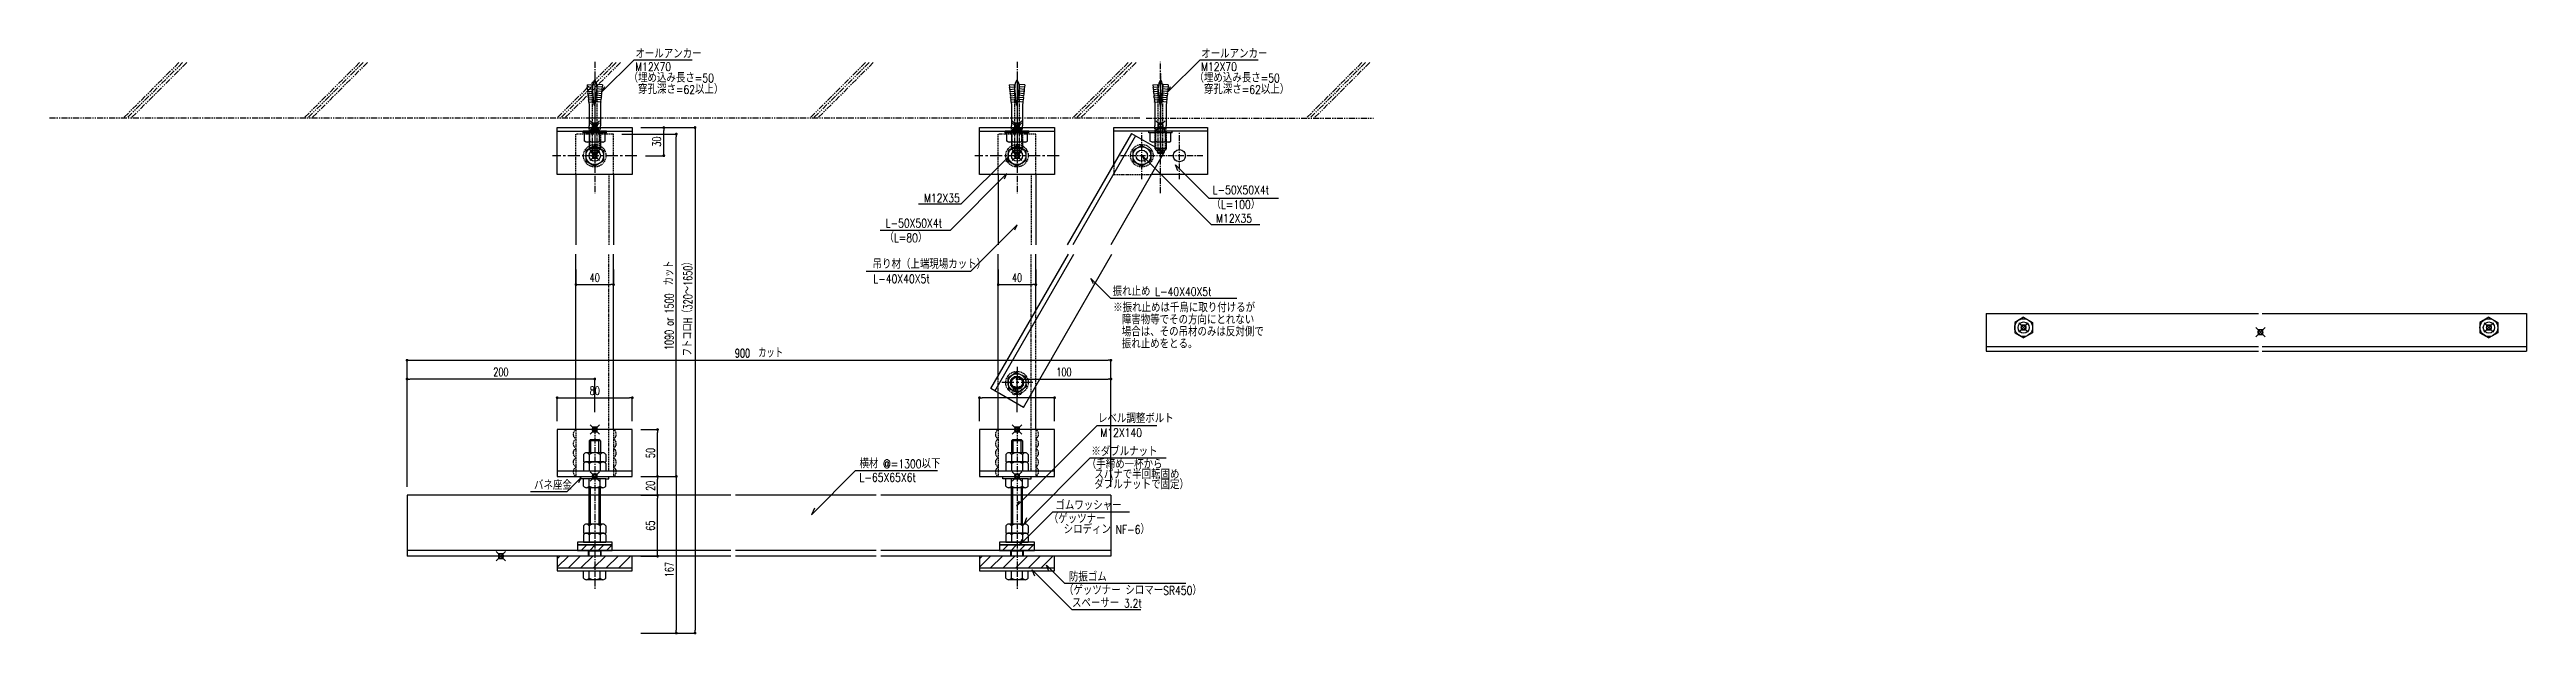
# Model space of a CAD drawing. Extents: x -275225 to 47266, y -41063 to 95295.
# Drawn here: x -216234 to -213595, y -22866 to -22242 of the extents above; entities that cross this region are included whole.
import ezdxf

# ---------------------------------------------------------------- set-up
doc = ezdxf.new("R2010")
doc.units = 0
doc.header["$LTSCALE"] = 0.2
doc.header["$PDMODE"] = 99
doc.header["$PDSIZE"] = 5
for name, pattern in [('CENTER', [50.8, 31.75, -6.35, 6.35, -6.35]), ('HIDDEN', [9.525, 6.35, -3.175]), ('PHANTOM', [63.5, 31.75, -6.35, 6.35, -6.35, 6.35, -6.35])]:
    doc.linetypes.add(name, pattern=pattern)
for name, color, linetype in [('_P18_製品', 4, 'Continuous'), ('_別途', 6, 'PHANTOM'), ('_基準', 1, 'CENTER'), ('_文字', 3, 'Continuous'), ('_製品', 4, 'Continuous'), ('_製品寸法', 9, 'Continuous'), ('OKAMURA', 4, 'Continuous'), ('OKAMURA-HIDDEN', 6, 'HIDDEN')]:
    doc.layers.add(name, color=color, linetype=linetype)
doc.layers.add('_ポイント', color=1, linetype='Continuous', plot=False)
doc.styles.add('OKAMURA', font='SIMPLEX.shx', dxfattribs={"width": 0.7, "bigfont": 'BIGFONT.shx'})

# ---------------------------------------------------------------- blocks, each defined once
blk = doc.blocks.new('BOLT')
at = {"layer": '_P18_製品'}
for p, q in [((0, 10.969464), (-9.5, 5.484637)), ((-9.5, 5.484637), (-9.5, -5.484636)), ((0, 10.969464), (9.5, 5.484636)), ((9.5, 5.484636), (9.5, -5.484637)), ((-9.5, -5.484636), (0, -10.969464)), ((9.5, -5.484637), (0, -10.969464))]:
    blk.add_line(p, q, dxfattribs=at)
for radius in [9.5, 6]:
    blk.add_circle((0, 0), radius, dxfattribs=at)
at = {"layer": '_ポイント'}
blk.add_point((0, 0), dxfattribs=at)
blk = doc.blocks.new('*U308')
blk.add_point((0, 0))
at = {"layer": '_P18_製品'}
for p, q in [((-292.3, 20), (-2, 20)), ((-292.3, 20), (-292.3, -20)), ((2, 20), (283.5, 20)), ((283.5, 20), (283.5, -20)), ((-292.3, -15), (-2, -15)), ((-292.3, -20), (-2, -20)), ((2, -15), (283.5, -15)), ((2, -20), (283.5, -20))]:
    blk.add_line(p, q, dxfattribs=at)
for p in [(-252.3, 5), (243.5, 5)]:
    blk.add_blockref('BOLT', p, dxfattribs=at)
blk = doc.blocks.new('_DOT')
at = {"color": 0, "linetype": 'ByBlock'}
blk.add_line((-0.5, 0), (-1, 0), dxfattribs=at)
at = {"color": 0, "linetype": 'ByBlock', "const_width": 0.5}
blk.add_lwpolyline([(-0.25, 0, 1), (0.25, 0, 1)], format="xyb", close=True, dxfattribs=at)
blk = doc.blocks.new('P1X_BASE_SS_TREO_DA_01')
at = {"layer": '_別途'}
for p, q in [((137.8, 59.4), (78.4, 0)), ((141.7, 59.4), (82.2, 0)), ((146.2, 59.4), (86.7, 0)), ((330.3, 59.4), (270.9, 0)), ((334.1, 59.4), (274.7, 0)), ((338.6, 59.4), (279.2, 0)), ((599.9, 59.4), (540.4, 0)), ((603.7, 59.4), (544.3, 0)), ((608.2, 59.4), (548.7, 0)), ((869.4, 59.4), (810, 0)), ((873.3, 59.4), (813.8, 0)), ((877.7, 59.4), (818.3, 0)), ((1149.4, 59.4), (1090, 0)), ((1153.3, 59.4), (1093.8, 0)), ((1157.7, 59.4), (1098.3, 0)), ((1398.5, 59.4), (1339, 0)), ((1402.3, 59.4), (1342.9, 0)), ((1406.8, 59.4), (1347.3, 0)), ((1161.9, 0), (0, 0)), ((1168.6, 0), (1410.9, 0))]:
    blk.add_line(p, q, dxfattribs=at)
blk = doc.blocks.new('防振ゴムget')
at = {"layer": '_P18_製品', "color": 6, "ltscale": 2}
for p, q in [((2609.9, 1469.5), (2612.8, 1472.5)), ((2609.9, 1460.6), (2621.8, 1472.5)), ((2621.8, 1460), (2634.3, 1472.5)), ((2635.2, 1460), (2647.7, 1472.5)), ((2648.7, 1460), (2661.2, 1472.5)), ((2662.2, 1460), (2674.7, 1472.5)), ((2675.6, 1460), (2688.1, 1472.5)), ((2689.1, 1460), (2689.9, 1460.7))]:
    blk.add_line(p, q, dxfattribs=at)
at = {"layer": '_P18_製品', "color": 4, "ltscale": 2}
for p, q in [((2689.9, 1472.5), (2609.9, 1472.5)), ((2609.9, 1472.5), (2609.9, 1456.8)), ((2609.9, 1460), (2689.9, 1460)), ((2609.9, 1456.8), (2689.9, 1456.8)), ((2689.9, 1456.8), (2689.9, 1472.5))]:
    blk.add_line(p, q, dxfattribs=at)
blk = doc.blocks.new('防振ﾜｯｼｬget')
at = {"layer": '_P18_製品'}
h = blk.add_hatch(dxfattribs=at)
h.set_pattern_fill('ANSI31', color=6, scale=2, style=0)
h.set_pattern_definition([(45, (1912.757, 1225.844), (-4.49013, 4.49013), [])])
h.paths.add_polyline_path([(2711.2, 1484.5), (2692.7, 1484.5), (2692.7, 1478.5), (2711.2, 1478.5)])
h.paths.add_polyline_path([(2692.7, 1484.5), (2674.2, 1484.5), (2674.2, 1478.5), (2692.7, 1478.5)])
at = {"layer": '_P18_製品', "color": 6}
for p, q in [((2698.7, 1478), (2686.7, 1478)), ((2686.7, 1473), (2698.7, 1473))]:
    blk.add_line(p, q, dxfattribs=at)
at = {"layer": '_P18_製品', "ltscale": 2}
for points in [[(2674.2, 1484.5), (2711.2, 1484.5), (2711.2, 1487.5), (2674.2, 1487.5)], [(2674.2, 1478.5), (2711.2, 1478.5), (2711.2, 1484.5), (2674.2, 1484.5)]]:
    blk.add_lwpolyline(points, close=True, dxfattribs=at)
at = {"layer": '_P18_製品', "color": 6}
for points in [[(2686.7, 1478), (2685.7, 1478), (2685.7, 1473), (2686.7, 1473)], [(2699.7, 1478), (2698.7, 1478), (2698.7, 1473), (2699.7, 1473)]]:
    blk.add_lwpolyline(points, close=True, dxfattribs=at)
blk = doc.blocks.new('P1X_SS_TREO_GOM_DA_NGOAI_1')
at = {"layer": '_ポイント'}
for p in [(-225, 2), (225, 2), (378, 2), (-225, -30), (225, -30), (-225, -372), (225, -372)]:
    blk.add_point(p, dxfattribs=at)
at = {"layer": '_ポイント', "ltscale": 2}
for p in [(-225, 0), (225, 0), (-225, -322), (225, -322)]:
    blk.add_point(p, dxfattribs=at)
at = {"layer": '_基準'}
for p, q in [((-225, 70), (-225, -70)), ((225, 70), (225, -70)), ((378, -70), (378, 70)), ((358, -55), (358, -5)), ((398, -55), (398, -5)), ((423, -30), (333, -30)), ((-225, -320.4), (-225, -492.5)), ((225, -320.4), (225, -492.5))]:
    blk.add_line(p, q, dxfattribs=at)
at = {"layer": '_基準', "ltscale": 0.2}
for p, q in [((-225, 57.5), (-225, -29.5)), ((225, 57.5), (225, -29.5)), ((378, 57.5), (378, -29.5))]:
    blk.add_line(p, q, dxfattribs=at)
at = {"layer": '_基準', "ltscale": 2}
for p, q in [((-180, -30), (-270, -30)), ((270, -30), (180, -30)), ((225, -255), (225, -289)), ((242, -272), (208, -272))]:
    blk.add_line(p, q, dxfattribs=at)
at = {"layer": '_基準'}
blk.add_point((-325, -457), dxfattribs=at)
at = {"layer": '_製品'}
for p, q in [((-233.2, 45.4), (-227.8, 45.9)), ((-233.2, 45.4), (-232.9, 42.9)), ((-232.9, 42.9), (-227.5, 43.4)), ((-232.7, 40.6), (-227.3, 41.2)), ((-232.7, 40.6), (-232.5, 38.4)), ((-232.5, 38.4), (-227.1, 38.9)), ((-232.2, 36.1), (-226.9, 36.7)), ((-232.2, 36.1), (-232, 33.9)), ((-232, 33.9), (-226.6, 34.4)), ((-231.8, 31.7), (-226.4, 32.2)), ((-231.8, 31.7), (-231.6, 29.4)), ((-231.6, 29.4), (-226.2, 30)), ((-231.3, 27.2), (-226, 27.7)), ((-231.3, 27.2), (-231, 23.7)), ((-225.6, 24), (-227.8, 45.9)), ((-224.8, 50.5), (-225.2, 50.5)), ((-224.4, 24), (-222.2, 45.9)), ((-218.7, 27.2), (-224, 27.7)), ((-218.4, 29.4), (-223.8, 30)), ((-218.2, 31.7), (-223.6, 32.2)), ((-218, 33.9), (-223.4, 34.4)), ((-217.8, 36.1), (-223.1, 36.7)), ((-217.5, 38.4), (-222.9, 38.9)), ((-217.3, 40.6), (-222.7, 41.2)), ((-217.1, 42.9), (-222.5, 43.4)), ((-216.8, 45.4), (-222.2, 45.9)), ((-218.7, 27.2), (-219, 23.7)), ((-218.2, 31.7), (-218.4, 29.4)), ((-217.8, 36.1), (-218, 33.9)), ((-217.3, 40.6), (-217.5, 38.4)), ((-216.8, 45.4), (-217.1, 42.9)), ((216.8, 45.4), (222.2, 45.9)), ((216.8, 45.4), (217.1, 42.9)), ((217.1, 42.9), (222.5, 43.4)), ((217.3, 40.6), (222.7, 41.2)), ((217.3, 40.6), (217.5, 38.4)), ((217.5, 38.4), (222.9, 38.9)), ((217.8, 36.1), (223.1, 36.7)), ((217.8, 36.1), (218, 33.9)), ((218, 33.9), (223.4, 34.4)), ((218.2, 31.7), (223.6, 32.2)), ((218.2, 31.7), (218.4, 29.4)), ((218.4, 29.4), (223.8, 30)), ((218.7, 27.2), (224, 27.7)), ((218.7, 27.2), (219, 23.7)), ((224.4, 24), (222.2, 45.9)), ((225.2, 50.5), (224.8, 50.5)), ((225.6, 24), (227.8, 45.9)), ((231.3, 27.2), (226, 27.7)), ((231.6, 29.4), (226.2, 30)), ((231.8, 31.7), (226.4, 32.2)), ((232, 33.9), (226.6, 34.4)), ((232.2, 36.1), (226.9, 36.7)), ((232.5, 38.4), (227.1, 38.9)), ((232.7, 40.6), (227.3, 41.2)), ((232.9, 42.9), (227.5, 43.4)), ((233.2, 45.4), (227.8, 45.9)), ((231.3, 27.2), (231, 23.7)), ((231.8, 31.7), (231.6, 29.4)), ((232.2, 36.1), (232, 33.9)), ((232.7, 40.6), (232.5, 38.4)), ((233.2, 45.4), (232.9, 42.9)), ((369.9, 45.4), (375.2, 45.9)), ((369.9, 45.4), (370.1, 42.9)), ((370.1, 42.9), (375.5, 43.4)), ((370.3, 40.6), (375.7, 41.2)), ((370.3, 40.6), (370.5, 38.4)), ((370.5, 38.4), (375.9, 38.9)), ((370.8, 36.1), (376.1, 36.7)), ((370.8, 36.1), (371, 33.9)), ((371, 33.9), (376.4, 34.4)), ((371.2, 31.7), (376.6, 32.2)), ((371.2, 31.7), (371.4, 29.4)), ((371.4, 29.4), (376.8, 30)), ((371.7, 27.2), (377, 27.7)), ((371.7, 27.2), (372, 23.7)), ((377.4, 24), (375.2, 45.9)), ((378.3, 50.5), (377.8, 50.5)), ((378.6, 24), (380.8, 45.9)), ((384.4, 27.2), (379, 27.7)), ((384.6, 29.4), (379.2, 30)), ((384.8, 31.7), (379.4, 32.2)), ((385, 33.9), (379.7, 34.4)), ((385.3, 36.1), (379.9, 36.7)), ((385.5, 38.4), (380.1, 38.9)), ((385.7, 40.6), (380.3, 41.2)), ((385.9, 42.9), (380.6, 43.4)), ((386.2, 45.4), (380.8, 45.9)), ((384.4, 27.2), (384, 23.7)), ((384.8, 31.7), (384.6, 29.4)), ((385.3, 36.1), (385, 33.9)), ((385.7, 40.6), (385.5, 38.4)), ((386.2, 45.4), (385.9, 42.9)), ((-231, 23.7), (-231, 2)), ((-225.6, 24), (-224.4, 24)), ((-219, 23.7), (-219, 2)), ((219, 23.7), (219, 2)), ((224.4, 24), (225.6, 24)), ((231, 23.7), (231, 2)), ((372, 23.7), (372, 2)), ((377.4, 24), (378.6, 24)), ((384, 23.7), (384, 2)), ((-212.5, -4), (-237.5, -4)), ((-237.5, -5.6), (-237.5, -4)), ((-212.5, -5.6), (-237.5, -5.6)), ((-236, -14.4), (-236, -5.6)), ((-214, -5.6), (-236, -5.6)), ((-234, -15.6), (-236, -14.4)), ((-225, -19), (-234.5, -24.5)), ((-234.5, -24.5), (-234.5, -35.5)), ((-216, -15.6), (-234, -15.6)), ((-231, -15.6), (-231, -22.5)), ((-231, -22.5), (-229.7, -24)), ((-219, -22.5), (-231, -22.5)), ((-230.5, -14.4), (-230.5, -5.6)), ((-229.7, -24), (-220.3, -24)), ((-228.8, -24.5), (-228.8, -25.9)), ((-228.8, -25.9), (-221.2, -25.9)), ((-221.8, -24), (-228.2, -24)), ((-225, -19), (-215.5, -24.5)), ((-221.2, -24.5), (-221.2, -25.9)), ((-219, -22.5), (-220.3, -24)), ((-219.5, -14.4), (-219.5, -5.6)), ((-219, -15.6), (-219, -22.5)), ((-216, -15.6), (-214, -14.4)), ((-215.5, -24.5), (-215.5, -35.5)), ((-214, -14.4), (-214, -5.6)), ((-212.5, -5.6), (-212.5, -4)), ((237.5, -4), (212.5, -4)), ((212.5, -5.6), (212.5, -4)), ((237.5, -5.6), (212.5, -5.6)), ((214, -14.4), (214, -5.6)), ((236, -5.6), (214, -5.6)), ((216, -15.6), (214, -14.4)), ((225, -19), (215.5, -24.5)), ((215.5, -24.5), (215.5, -35.5)), ((234, -15.6), (216, -15.6)), ((219, -15.6), (219, -22.5)), ((219, -22.5), (220.3, -24)), ((231, -22.5), (219, -22.5)), ((219.5, -14.4), (219.5, -5.6)), ((220.3, -24), (229.7, -24)), ((221.2, -24.5), (221.2, -25.9)), ((221.2, -25.9), (228.8, -25.9)), ((228.2, -24), (221.8, -24)), ((225, -19), (234.5, -24.5)), ((228.8, -24.5), (228.8, -25.9)), ((231, -22.5), (229.7, -24)), ((230.5, -14.4), (230.5, -5.6)), ((231, -15.6), (231, -22.5)), ((234, -15.6), (236, -14.4)), ((234.5, -24.5), (234.5, -35.5)), ((236, -14.4), (236, -5.6)), ((237.5, -5.6), (237.5, -4)), ((347.1, -6.4), (278.6, -125)), ((351.4, -8.9), (284.4, -125)), ((381.7, -26.4), (324.8, -125)), ((328, -39.4), (328, 0)), ((328, 0), (428, 0)), ((428, -4), (328, -4)), ((347.1, -6.4), (381.7, -26.4)), ((358, -19), (348.5, -24.5)), ((348.5, -24.5), (348.5, -35.5)), ((358, -19), (367.5, -24.5)), ((390.5, -4), (365.5, -4)), ((365.5, -5.6), (365.5, -4)), ((390.5, -5.6), (365.5, -5.6)), ((367, -14.4), (367, -5.6)), ((389, -5.6), (367, -5.6)), ((369, -15.6), (367, -14.4)), ((367.5, -24.5), (367.5, -35.5)), ((387, -15.6), (369, -15.6)), ((372, -15.6), (372, -22.5)), ((372, -22.5), (373.3, -24)), ((384, -22.5), (372, -22.5)), ((372.5, -14.4), (372.5, -5.6)), ((373.3, -24), (382.8, -24)), ((374.3, -24.5), (374.3, -25.9)), ((374.3, -25.9), (381.8, -25.9)), ((381.3, -24), (374.8, -24)), ((381.8, -24.5), (381.8, -25.9)), ((384, -22.5), (382.8, -24)), ((383.5, -14.4), (383.5, -5.6)), ((384, -15.6), (384, -22.5)), ((387, -15.6), (389, -14.4)), ((389, -14.4), (389, -5.6)), ((390.5, -5.6), (390.5, -4)), ((428, 0), (428, -50)), ((-245, -50), (-245, -125)), ((-234.5, -35.5), (-225, -41)), ((-222.4, -27.5), (-227.6, -27.5)), ((-215.5, -35.5), (-225, -41)), ((-205, -50), (-205, -125)), ((205, -50), (205, -125)), ((215.5, -35.5), (225, -41)), ((227.6, -27.5), (222.4, -27.5)), ((234.5, -35.5), (225, -41)), ((245, -50), (245, -125)), ((348.5, -35.5), (358, -41)), ((367.5, -35.5), (358, -41)), ((428, -50), (368.1, -50)), ((380.7, -27.5), (375.4, -27.5)), ((197.2, -278.4), (280, -135)), ((201.5, -280.9), (285.7, -135)), ((231.8, -298.4), (326.2, -135)), ((224, -261.1), (215.1, -267.3)), ((224, -261.1), (234, -265.7)), ((231.8, -298.4), (197.2, -278.4)), ((215.1, -267.3), (216, -278.3)), ((216, -278.3), (226, -282.9)), ((234.9, -276.6), (226, -282.9)), ((234, -265.7), (234.9, -276.6)), ((-229.5, -332.5), (-231, -334)), ((-231, -334), (-231, -346.8)), ((-219, -334), (-231, -334)), ((-229.5, -332.5), (-229.5, -346.8)), ((-229.5, -332.5), (-220.5, -332.5)), ((-220.5, -346.8), (-220.5, -332.5)), ((-219, -334), (-220.5, -332.5)), ((-219, -334), (-219, -346.8)), ((220.5, -332.5), (219, -334)), ((219, -334), (219, -346.8)), ((231, -334), (219, -334)), ((220.5, -332.5), (220.5, -346.8)), ((220.5, -332.5), (229.5, -332.5)), ((229.5, -346.8), (229.5, -332.5)), ((231, -334), (229.5, -332.5)), ((231, -334), (231, -346.8)), ((-236.8, -348.5), (-236.8, -356.4)), ((-236.8, -356.4), (-213.2, -356.4)), ((-236.8, -358.1), (-236.8, -366)), ((-216.2, -346.8), (-233.9, -346.8)), ((-216.2, -356.4), (-233.9, -356.4)), ((-230.9, -348.5), (-230.9, -356.4)), ((-230.9, -358.1), (-230.9, -366)), ((-219.1, -348.5), (-219.1, -356.4)), ((-219.1, -358.1), (-219.1, -366)), ((-213.2, -348.5), (-213.2, -356.4)), ((-213.2, -358.1), (-213.2, -366)), ((213.2, -348.5), (213.2, -356.4)), ((213.2, -356.4), (236.8, -356.4)), ((213.2, -358.1), (213.2, -366)), ((233.8, -346.8), (216.1, -346.8)), ((233.8, -356.4), (216.1, -356.4)), ((219.1, -348.5), (219.1, -356.4)), ((219.1, -358.1), (219.1, -366)), ((230.9, -348.5), (230.9, -356.4)), ((230.9, -358.1), (230.9, -366)), ((236.8, -348.5), (236.8, -356.4)), ((236.8, -358.1), (236.8, -366)), ((-80, -392), (-425, -392)), ((-425, -392), (-425, -457)), ((-236.8, -382.3), (-236.8, -374.4)), ((-213.2, -374.4), (-236.8, -374.4)), ((-216.2, -384), (-233.9, -384)), ((-231, -422.8), (-231, -384)), ((-230.9, -382.3), (-230.9, -374.4)), ((-229.5, -423.8), (-229.5, -384)), ((-220.5, -384), (-220.5, -422.8)), ((-219.1, -382.3), (-219.1, -374.4)), ((-219, -422.8), (-219, -384)), ((-213.2, -382.3), (-213.2, -374.4)), ((75, -392), (-75, -392)), ((325, -392), (80, -392)), ((213.2, -382.3), (213.2, -374.4)), ((236.8, -374.4), (213.2, -374.4)), ((233.8, -384), (216.1, -384)), ((219, -422.8), (219, -384)), ((219.1, -382.3), (219.1, -374.4)), ((220.5, -423.8), (220.5, -384)), ((229.5, -384), (229.5, -422.8)), ((230.9, -382.3), (230.9, -374.4)), ((231, -422.8), (231, -384)), ((236.8, -382.3), (236.8, -374.4)), ((325, -392), (325, -457)), ((-236.8, -424.5), (-236.8, -432.4)), ((-236.8, -432.4), (-213.2, -432.4)), ((-236.8, -434.1), (-236.8, -442)), ((-236.8, -442), (-213.2, -442)), ((-216.2, -422.8), (-233.9, -422.8)), ((-216.2, -432.4), (-233.9, -432.4)), ((-230.9, -424.5), (-230.9, -432.4)), ((-230.9, -434.1), (-230.9, -442)), ((-219.1, -424.5), (-219.1, -432.4)), ((-219.1, -434.1), (-219.1, -442)), ((-213.2, -424.5), (-213.2, -432.4)), ((-213.2, -434.1), (-213.2, -442)), ((213.2, -424.5), (213.2, -432.4)), ((213.2, -432.4), (236.8, -432.4)), ((213.2, -434.1), (213.2, -442)), ((213.2, -442), (236.8, -442)), ((233.8, -422.8), (216.1, -422.8)), ((233.8, -432.4), (216.1, -432.4)), ((219.1, -424.5), (219.1, -432.4)), ((219.1, -434.1), (219.1, -442)), ((230.9, -424.5), (230.9, -432.4)), ((230.9, -434.1), (230.9, -442)), ((236.8, -424.5), (236.8, -432.4)), ((236.8, -434.1), (236.8, -442)), ((-80, -451), (-425, -451)), ((-80, -457), (-425, -457)), ((-236.8, -480.4), (-236.8, -472.5)), ((-230.9, -480.4), (-230.9, -472.5)), ((-219.1, -480.4), (-219.1, -472.5)), ((-213.2, -480.4), (-213.2, -472.5)), ((75, -451), (-75, -451)), ((75, -457), (-75, -457)), ((325, -451), (80, -451)), ((325, -457), (80, -457)), ((213.2, -480.4), (213.2, -472.5)), ((219.1, -480.4), (219.1, -472.5)), ((230.9, -480.4), (230.9, -472.5)), ((236.8, -480.4), (236.8, -472.5)), ((-216.2, -482.1), (-233.9, -482.1)), ((233.8, -482.1), (216.1, -482.1))]:
    blk.add_line(p, q, dxfattribs=at)
at = {"layer": '_製品', "color": 6, "linetype": 'HIDDEN'}
for p, q in [((-227.5, -24), (-227.5, 42.3)), ((-222.5, -24), (-222.5, 42.3)), ((222.5, -24), (222.5, 42.3)), ((227.5, -24), (227.5, 42.3)), ((375.5, -24), (375.5, 42.3)), ((380.5, -24), (380.5, 42.3)), ((-231, -1.5), (-231, 2)), ((-219, -1.5), (-219, 2)), ((219, -1.5), (219, 2)), ((231, -1.5), (231, 2)), ((372, -1.5), (372, 2)), ((384, -1.5), (384, 2)), ((-230.3, -4), (-231, -1.5)), ((-231, -1.5), (-219, -1.5)), ((-230.3, -4), (-231, -4.4)), ((-231, -4.4), (-231, -15.6)), ((-231, -4.4), (-219, -4.4)), ((-219.7, -4), (-230.3, -4)), ((-230.1, -4.4), (-230.3, -4)), ((-230.1, -15.6), (-230.1, -4.4)), ((-230.1, -23.6), (-230.1, -15.6)), ((-220, -4.4), (-219.7, -4)), ((-220, -15.6), (-220, -4.4)), ((-220, -23.6), (-220, -15.6)), ((-219.7, -4), (-219, -1.5)), ((-219.7, -4), (-219, -4.4)), ((-219, -4.4), (-219, -15.6)), ((219.7, -4), (219, -1.5)), ((219, -1.5), (231, -1.5)), ((219.7, -4), (219, -4.4)), ((219, -4.4), (219, -15.6)), ((219, -4.4), (231, -4.4)), ((230.3, -4), (219.7, -4)), ((219.9, -4.4), (219.7, -4)), ((219.9, -15.6), (219.9, -4.4)), ((219.9, -23.6), (219.9, -15.6)), ((230, -4.4), (230.3, -4)), ((230, -15.6), (230, -4.4)), ((230, -23.6), (230, -15.6)), ((230.3, -4), (231, -1.5)), ((230.3, -4), (231, -4.4)), ((231, -4.4), (231, -15.6)), ((372.7, -4), (372, -1.5)), ((372, -1.5), (384, -1.5)), ((372.7, -4), (372, -4.4)), ((372, -4.4), (372, -15.6)), ((372, -4.4), (384, -4.4)), ((383.4, -4), (372.7, -4)), ((373, -4.4), (372.7, -4)), ((373, -15.6), (373, -4.4)), ((373, -23.6), (373, -15.6)), ((383.1, -4.4), (383.4, -4)), ((383.1, -15.6), (383.1, -4.4)), ((383.1, -23.6), (383.1, -15.6)), ((383.4, -4), (384, -1.5)), ((383.4, -4), (384, -4.4)), ((384, -4.4), (384, -15.6)), ((-210, -50), (-210, -125)), ((240, -50), (240, -125)), ((328, -39.4), (328, -50)), ((328, -50), (368.1, -50)), ((-210, -366), (-210, -135)), ((240, -366), (240, -135)), ((245, -275.6), (245, -195.6)), ((205, -283), (205, -264.8))]:
    blk.add_line(p, q, dxfattribs=at)
at = {"layer": '_製品', "ltscale": 2}
for p, q in [((-265, 0), (-185, 0)), ((-265, -50), (-265, 0)), ((-185, 0), (-185, -50)), ((185, 0), (265, 0)), ((185, -50), (185, 0)), ((265, 0), (265, -50)), ((-265, -4), (-185, -4)), ((185, -4), (265, -4)), ((-185, -50), (-265, -50)), ((265, -50), (185, -50)), ((-245, -322), (-245, -135)), ((-205, -322), (-205, -135)), ((205, -263.5), (205, -135)), ((245, -195.6), (245, -135)), ((205, -322), (205, -283)), ((245, -322), (245, -275.6)), ((-265, -322), (-265, -372)), ((-185, -322), (-265, -322)), ((-185, -372), (-185, -322)), ((185, -322), (185, -372)), ((265, -322), (185, -322)), ((265, -372), (265, -322)), ((-265, -366), (-185, -366)), ((185, -366), (265, -366)), ((-265, -372), (-185, -372)), ((-240.1, -372), (-209.9, -372)), ((-240.1, -374.4), (-240.1, -372)), ((-236.8, -374.4), (-240.1, -374.4)), ((-213.2, -374.4), (-209.9, -374.4)), ((-209.9, -374.4), (-209.9, -372)), ((185, -372), (265, -372)), ((209.9, -372), (240.1, -372)), ((209.9, -374.4), (209.9, -372)), ((213.2, -374.4), (209.9, -374.4)), ((236.8, -374.4), (240.1, -374.4)), ((240.1, -374.4), (240.1, -372))]:
    blk.add_line(p, q, dxfattribs=at)
at = {"layer": '_製品'}
for centre, radius in [((-225, -30), 9.5), ((-225, -30), 6), ((225, -30), 9.5), ((225, -30), 6), ((358, -30), 9.5), ((358, -30), 6), ((398, -30), 6.5), ((225, -272), 9.5), ((225, -272), 6)]:
    blk.add_circle(centre, radius, dxfattribs=at)
at = {"layer": '_製品', "color": 6, "linetype": 'HIDDEN'}
for centre in [(358, -30), (225, -272)]:
    blk.add_circle(centre, 12, dxfattribs=at)
at = {"layer": '_製品', "ltscale": 2}
blk.add_circle((225, -272), 7, dxfattribs=at)
at = {"layer": '_製品'}
for centre, radius, start, end in [((-235.6, 41.5), 3, 343.695, 27.7436), ((-235.1, 37), 3, 343.695, 27.7436), ((-234.7, 32.5), 3, 343.695, 27.7436), ((-234.2, 28), 3, 343.695, 27.7436), ((-211.5, 42.3), 16, 149.2465, 178.0085), ((-238.5, 42.3), 16, 1.9915, 30.7535), ((-215.8, 28), 3, 152.2564, 196.305), ((-215.3, 32.5), 3, 152.2564, 196.305), ((-214.9, 37), 3, 152.2564, 196.305), ((-214.4, 41.5), 3, 152.2564, 196.305), ((214.4, 41.5), 3, 343.695, 27.7436), ((214.9, 37), 3, 343.695, 27.7436), ((215.3, 32.5), 3, 343.695, 27.7436), ((215.8, 28), 3, 343.695, 27.7436), ((238.5, 42.3), 16, 149.2465, 178.0085), ((211.5, 42.3), 16, 1.9915, 30.7535), ((234.2, 28), 3, 152.2564, 196.305), ((234.7, 32.5), 3, 152.2564, 196.305), ((235.1, 37), 3, 152.2564, 196.305), ((235.6, 41.5), 3, 152.2564, 196.305), ((367.4, 41.5), 3, 343.695, 27.7436), ((367.9, 37), 3, 343.695, 27.7436), ((368.3, 32.5), 3, 343.695, 27.7436), ((368.8, 28), 3, 343.695, 27.7436), ((391.5, 42.3), 16, 149.2465, 178.0085), ((364.5, 42.3), 16, 1.9915, 30.7535), ((387.2, 28), 3, 152.2564, 196.305), ((387.7, 32.5), 3, 152.2564, 196.305), ((388.1, 37), 3, 152.2564, 196.305), ((388.6, 41.5), 3, 152.2564, 196.305), ((-233.2, -11.7), 3.88, 270.0357, 315.0441), ((-225, -1.8), 13.8, 246.5734, 293.4266), ((-228.2, -24.5), 0.5, 90, 180), ((-225, -24.5), 4, 200.3641, 228.5904), ((-225, -24.5), 4, 311.4096, 339.6359), ((-221.8, -24.5), 0.5, 0, 90), ((-216.8, -11.7), 3.88, 224.9559, 269.9643), ((216.8, -11.7), 3.88, 270.0357, 315.0441), ((225, -1.8), 13.8, 246.5734, 293.4266), ((221.8, -24.5), 0.5, 90, 180), ((225, -24.5), 4, 200.3641, 228.5904), ((225, -24.5), 4, 311.4096, 339.6359), ((228.2, -24.5), 0.5, 0, 90), ((233.2, -11.7), 3.88, 224.9559, 269.9643), ((369.8, -11.7), 3.88, 270.0357, 315.0441), ((378, -1.8), 13.8, 246.5734, 293.4266), ((374.8, -24.5), 0.5, 90, 180), ((378, -24.5), 4, 200.3641, 228.5904), ((378, -24.5), 4, 311.4096, 339.6359), ((381.3, -24.5), 0.5, 0, 90), ((386.2, -11.7), 3.88, 224.9559, 269.9643), ((-233.9, -350.2), 3.4, 29.8172, 149.8269), ((-233.9, -359.8), 3.4, 29.8172, 149.8269), ((-225, -357.8), 11, 57.7935, 122.2065), ((-225, -367.4), 11, 57.7935, 122.2065), ((-216.2, -350.2), 3.4, 29.9951, 150.0048), ((-216.2, -359.8), 3.4, 29.9951, 150.0048), ((216.1, -350.2), 3.4, 29.8172, 149.8269), ((216.1, -359.8), 3.4, 29.8172, 149.8269), ((225, -357.8), 11, 57.7935, 122.2065), ((225, -367.4), 11, 57.7935, 122.2065), ((233.8, -350.2), 3.4, 29.9951, 150.0048), ((233.8, -359.8), 3.4, 29.9951, 150.0048), ((-233.9, -380.6), 3.4, 210.1731, 330.1828), ((-225, -373), 11, 237.7935, 302.2065), ((-216.2, -380.6), 3.4, 209.9952, 330.0049), ((216.1, -380.6), 3.4, 210.1731, 330.1828), ((225, -373), 11, 237.7935, 302.2065), ((233.8, -380.6), 3.4, 209.9952, 330.0049), ((-233.9, -426.2), 3.4, 29.8172, 149.8269), ((-233.9, -435.8), 3.4, 29.8172, 149.8269), ((-225, -433.8), 11, 57.7935, 122.2065), ((-225, -443.4), 11, 57.7935, 122.2065), ((-216.2, -426.2), 3.4, 29.9951, 150.0048), ((-216.2, -435.8), 3.4, 29.9951, 150.0048), ((216.1, -426.2), 3.4, 29.8172, 149.8269), ((216.1, -435.8), 3.4, 29.8172, 149.8269), ((225, -433.8), 11, 57.7935, 122.2065), ((225, -443.4), 11, 57.7935, 122.2065), ((233.8, -426.2), 3.4, 29.9951, 150.0048), ((233.8, -435.8), 3.4, 29.9951, 150.0048), ((-233.9, -478.7), 3.4, 210.1731, 330.1828), ((-225, -471.1), 11, 237.7935, 302.2065), ((-216.2, -478.7), 3.4, 209.9952, 330.0049), ((216.1, -478.7), 3.4, 210.1731, 330.1828), ((225, -471.1), 11, 237.7935, 302.2065), ((233.8, -478.7), 3.4, 209.9952, 330.0049)]:
    blk.add_arc(centre, radius, start, end, dxfattribs=at)
at = {"layer": '_製品', "ltscale": 0.2}
for centre, start, end in [((-211.5, 42.3), 178.0085, 180), ((-238.5, 42.3), 0, 1.9915), ((238.5, 42.3), 178.0085, 180), ((211.5, 42.3), 0, 1.9915), ((391.5, 42.3), 178.0085, 180), ((364.5, 42.3), 0, 1.9915)]:
    blk.add_arc(centre, 16, start, end, dxfattribs=at)
at = {"layer": '_製品寸法', "color": 9}
for p, q in [((-245, -151.5), (-245, -167.5)), ((-205, -151.5), (-205, -167.5)), ((205, -151.5), (205, -167.5)), ((245, -151.5), (245, -167.5)), ((-176, -457), (-158.1, -457))]:
    blk.add_line(p, q, dxfattribs=at)
at = {"layer": 'OKAMURA'}
blk.add_line((-315.2, -451), (-334.8, -451), dxfattribs=at)
at = {"layer": 'OKAMURA-HIDDEN'}
for p, q in [((-245, -50), (-245, -7)), ((-205, -7), (-245, -7)), ((-205, -50), (-205, -7)), ((205, -50), (205, -7)), ((245, -7), (205, -7)), ((245, -50), (245, -7)), ((-245, -322), (-245, -372)), ((-205, -322), (-205, -372)), ((205, -322), (205, -372)), ((245, -322), (245, -372))]:
    blk.add_line(p, q, dxfattribs=at)
for centre in [(-225, -30), (225, -30)]:
    blk.add_circle(centre, 12, dxfattribs=at)
for centre, start, end in [((-242.3, -327), 118.0725, 241.9275), ((-242.3, -337), 118.0725, 241.9275), ((-242.3, -347), 118.0725, 241.9275), ((-207.7, -327), 298.0725, 61.9275), ((-207.7, -337), 298.0725, 61.9275), ((-207.7, -347), 298.0725, 61.9275), ((207.7, -327), 118.0725, 241.9275), ((207.7, -337), 118.0725, 241.9275), ((207.7, -347), 118.0725, 241.9275), ((242.3, -327), 298.0725, 61.9275), ((242.3, -337), 298.0725, 61.9275), ((242.3, -347), 298.0725, 61.9275), ((-242.3, -357), 118.0725, 241.9275), ((-242.3, -367), 118.0725, 241.9275), ((-207.7, -357), 298.0725, 61.9275), ((-207.7, -367), 298.0725, 61.9275), ((207.7, -357), 118.0725, 241.9275), ((207.7, -367), 118.0725, 241.9275), ((242.3, -357), 298.0725, 61.9275), ((242.3, -367), 298.0725, 61.9275)]:
    blk.add_arc(centre, 5.67, start, end, dxfattribs=at)
at = {"layer": '_製品'}
for name, p in [('防振ﾜｯｼｬget', (-2917.7, -1929.5)), ('防振ﾜｯｼｬget', (-2467.7, -1929.5)), ('防振ゴムget', (-2874.9, -1929.5)), ('防振ゴムget', (-2424.9, -1929.5))]:
    blk.add_blockref(name, p, dxfattribs=at)
blk = doc.blocks.new('*U2352')
at = {"layer": '_ポイント'}
blk.add_point((100, 85), dxfattribs=at)
at = {"layer": '_基準'}
blk.add_point((0, 0), dxfattribs=at)
at = {"layer": '_文字', "color": 9}
for p, q in [((107.7, 495), (142, 529.3)), ((142, 529.3), (204, 529.3)), ((710.8, 495), (745.1, 529.3)), ((745.1, 529.3), (807, 529.3)), ((110.3, 500.5), (107.7, 495)), ((713.3, 500.5), (710.8, 495)), ((541.2, 426), (490.1, 375.2)), ((538.6, 420.5), (541.2, 426)), ((539.1, 407.9), (478.8, 347.4)), ((536.5, 402.3), (539.1, 407.9)), ((490.1, 375.2), (444.9, 375.2)), ((478.8, 347.4), (404.1, 347.4)), ((550.3, 353.4), (500.4, 303.5)), ((547.7, 347.9), (550.3, 353.4)), ((500.4, 303.5), (389.4, 303.5)), ((631.4, 290.5), (628.8, 296)), ((628.8, 296), (649.7, 275.2)), ((649.7, 275.2), (784.3, 275.2)), ((549.6, 53.2), (635.4, 139.2)), ((635.4, 139.2), (698.9, 139.2)), ((85.6, 84), (70.1, 68.6)), ((83, 78.5), (85.6, 84)), ((330.9, 44.1), (377.8, 91.3)), ((377.8, 91.3), (465.2, 91.3)), ((557.5, 34.2), (627.9, 104.7)), ((627.9, 104.7), (709.1, 104.7)), ((70.1, 68.6), (31.6, 68.6)), ((552.2, 58.8), (549.6, 53.2)), ((334.1, 51.1), (330.9, 44.1)), ((552.3, 11.2), (588.3, 47.3)), ((560.2, 40.8), (557.5, 34.2)), ((588.3, 47.3), (670, 47.3)), ((555, 17.8), (552.3, 11.2)), ((568.9, -21.2), (566.2, -14.6)), ((566.2, -14.6), (608.3, -56.7)), ((584, -16), (581.3, -9.6)), ((581.3, -9.6), (600.6, -28.9)), ((600.6, -28.9), (730, -28.9)), ((608.3, -56.7), (681.8, -56.7))]:
    blk.add_line(p, q, dxfattribs=at)
for points in [[(686.8, 419.8), (684.1, 426.5), (756.8, 353.6), (808.6, 353.6)], [(721.5, 410.7), (718.8, 417.4), (754.4, 381.8), (828.8, 381.8)]]:
    blk.add_lwpolyline(points, dxfattribs=at)
at = {"layer": '_製品寸法', "color": 9}
for p, q in [((129, 450), (186.9, 450)), ((149, 457), (173.6, 457)), ((149, 457), (206.9, 457)), ((173.6, 430), (173.6, 454)), ((206.9, 454), (206.9, -79)), ((154, 427), (173.6, 427)), ((186.9, 88), (186.9, 447)), ((80, 305.5), (80, 289.5)), ((120, 305.5), (120, 289.5)), ((530, 305.5), (530, 289.5)), ((570, 305.5), (570, 289.5)), ((83, 289.5), (117, 289.5)), ((533, 289.5), (567, 289.5)), ((-100, 74), (-100, 208.9)), ((-100, 74), (-100, 188.9)), ((-97, 208.9), (647, 208.9)), ((97, 188.9), (-97, 188.9)), ((100, 153.6), (100, 188.9)), ((550, 153.6), (550, 188.9)), ((553, 188.9), (647, 188.9)), ((650, 74), (650, 208.9)), ((650, 74), (650, 188.9)), ((60, 144), (60, 168.9)), ((63, 168.9), (137, 168.9)), ((140, 144), (140, 168.9)), ((510, 144), (510, 168.9)), ((510, 144), (510, 168.9)), ((587, 168.9), (513, 168.9)), ((587, 168.9), (513, 168.9)), ((590, 144), (590, 168.9)), ((590, 144), (590, 168.9)), ((149, 135), (166.9, 135)), ((166.9, 88), (166.9, 132)), ((149, 85), (186.9, 85)), ((149, 85), (166.9, 85)), ((149, 85), (166.9, 85)), ((149, 85), (186.9, 85)), ((166.9, 68), (166.9, 82)), ((186.9, 82), (186.9, -79)), ((149, 65), (166.9, 65)), ((149, 65), (166.9, 65)), ((166.9, 3), (166.9, 62)), ((149, 0), (166.9, 0)), ((149, -82), (186.9, -82)), ((149, -82), (206.9, -82))]:
    blk.add_line(p, q, dxfattribs=at)
at = {"layer": 'OKAMURA'}
blk.add_line((9.8, 6), (-9.8, 6), dxfattribs=at)
for name, p in [('P1X_BASE_SS_TREO_DA_01', (-480.9, 466.9)), ('P1X_SS_TREO_GOM_DA_NGOAI_1', (325, 457))]:
    blk.add_blockref(name, p)
at = {"layer": '_製品寸法', "color": 9, "xscale": 3, "yscale": 3, "zscale": 3}
for p, rotation in [((173.6, 457), 90), ((186.9, 450), 90), ((206.9, 457), 90), ((173.6, 427), 270), ((80, 289.5), 180), ((530, 289.5), 180), ((-100, 208.9), 180), ((-100, 188.9), 180), ((550, 188.9), 180), ((60, 168.9), 180), ((510, 168.9), 180), ((510, 168.9), 180), ((166.9, 135), 90), ((166.9, 85), 270), ((166.9, 85), 90), ((186.9, 85), 270), ((186.9, 85), 90), ((166.9, 65), 270), ((166.9, 65), 90), ((166.9, 0), 270), ((186.9, -82), 270), ((206.9, -82), 270)]:
    blk.add_blockref('_DOT', p, dxfattribs=dict(at, rotation=rotation))
for p in [(120, 289.5), (570, 289.5), (100, 188.9), (650, 208.9), (650, 188.9), (140, 168.9), (590, 168.9), (590, 168.9)]:
    blk.add_blockref('_DOT', p, dxfattribs=at)
at = {"layer": '_文字', "style": 'OKAMURA', "width": 0.8}
for s, p in [('オールアンカー', (143.3, 530.9)), ('オールアンカー', (746.3, 530.9)), ('（埋め込み長さ=50', (136.1, 505.2)), ('M12X70', (143.1, 517.3)), ('\u3000穿孔深さ=62以上）', (136.1, 493)), ('（埋め込み長さ=50', (739.1, 505.2)), ('M12X70', (746.1, 517.3)), ('\u3000穿孔深さ=62以上）', (739.1, 493)), ('M12X35', (450.8, 377.3)), ('L-50X50X4t', (758.5, 386)), ('（L=100）', (757.2, 370.4)), ('L-50X50X4t', (410, 350.5)), ('（L=80）', (408.7, 334.9)), ('M12X35', (762.2, 355.7)), ('吊り材（上端現場カット）', (396.1, 306.6)), ('L-40X40X5t', (396.9, 291.2)), ('振れ止め L-40X40X5t', (651.9, 277.5)), ('※振れ止めは千鳥に取り付けるが', (652.5, 260.2)), ('場合は、その吊材のみは反対側で', (661.7, 234.5)), ('障害物等でその方向にとれない', (661.7, 247.3)), ('振れ止めをとる。', (661.7, 221.6)), ('レベル調整ボルト', (636.3, 142.1)), ('M12X140', (638.8, 127.1)), ('※ダブルナット', (629.2, 106.8)), ('バネ座金', (35.3, 70.9)), ('横材 @=1300以下', (382.1, 93.9)), ('L-65X65X6t ', (382.1, 79.4)), ('（手締め一杯から', (624.4, 93.2)), ('ダブルナットで固定）', (632.4, 71.6)), ('スパナで半回転固め', (632.4, 82.4)), ('ゴムワッシャー', (590.9, 49.4)), ('（ゲッツナー', (583.9, 35.1)), ('シロディン NF-6）', (599.7, 23.9)), ('防振ゴム', (605.3, -26.9)), ('（ゲッツナー シロマーSR450）', (600, -41.1)), ('スペーサー 3.2t', (608.6, -54.7))]:
    blk.add_text(s, height=9, dxfattribs=at).set_placement(p)
at = {"layer": '_製品寸法', "color": 3, "char_height": 9, "attachment_point": 5, "rotation": 90, "style": 'OKAMURA'}
for s, insert in [('\\A1;30', (166.1, 442)), ('\\A1;1090 or 1500  カット', (179.4, 267.5)), ('\\A1;フトコロH（320～1650）', (199.4, 265.8)), ('\\A1;50', (159.4, 110)), ('\\A1;20', (159.4, 75)), ('\\A1;65', (159.4, 32.5)), ('\\A1;167', (179.4, -14.3))]:
    blk.add_mtext(s, dxfattribs=dict(at, insert=insert))
at = {"layer": '_製品寸法', "color": 3, "char_height": 9, "attachment_point": 5, "style": 'OKAMURA'}
for s, insert in [('\\A1;40', (100, 297)), ('\\A1;40', (550, 297)), ('\\A1;900  カット', (275, 216.4)), ('\\A1;200', (0, 196.4)), ('\\A1;100', (600, 196.4)), ('\\A1;80', (100, 176.4)), ('\\A1;80', (550, 176.4)), ('\\A1;80', (550, 176.4))]:
    blk.add_mtext(s, dxfattribs=dict(at, insert=insert))

msp = doc.modelspace()

# ---------------------------------------------------------------- block references
for name, p in [('*U2352', (-215753.2, -22782)), ('*U308', (-213878.2, -22543.3))]:
    msp.add_blockref(name, p)

doc.saveas('drawing.dxf')
